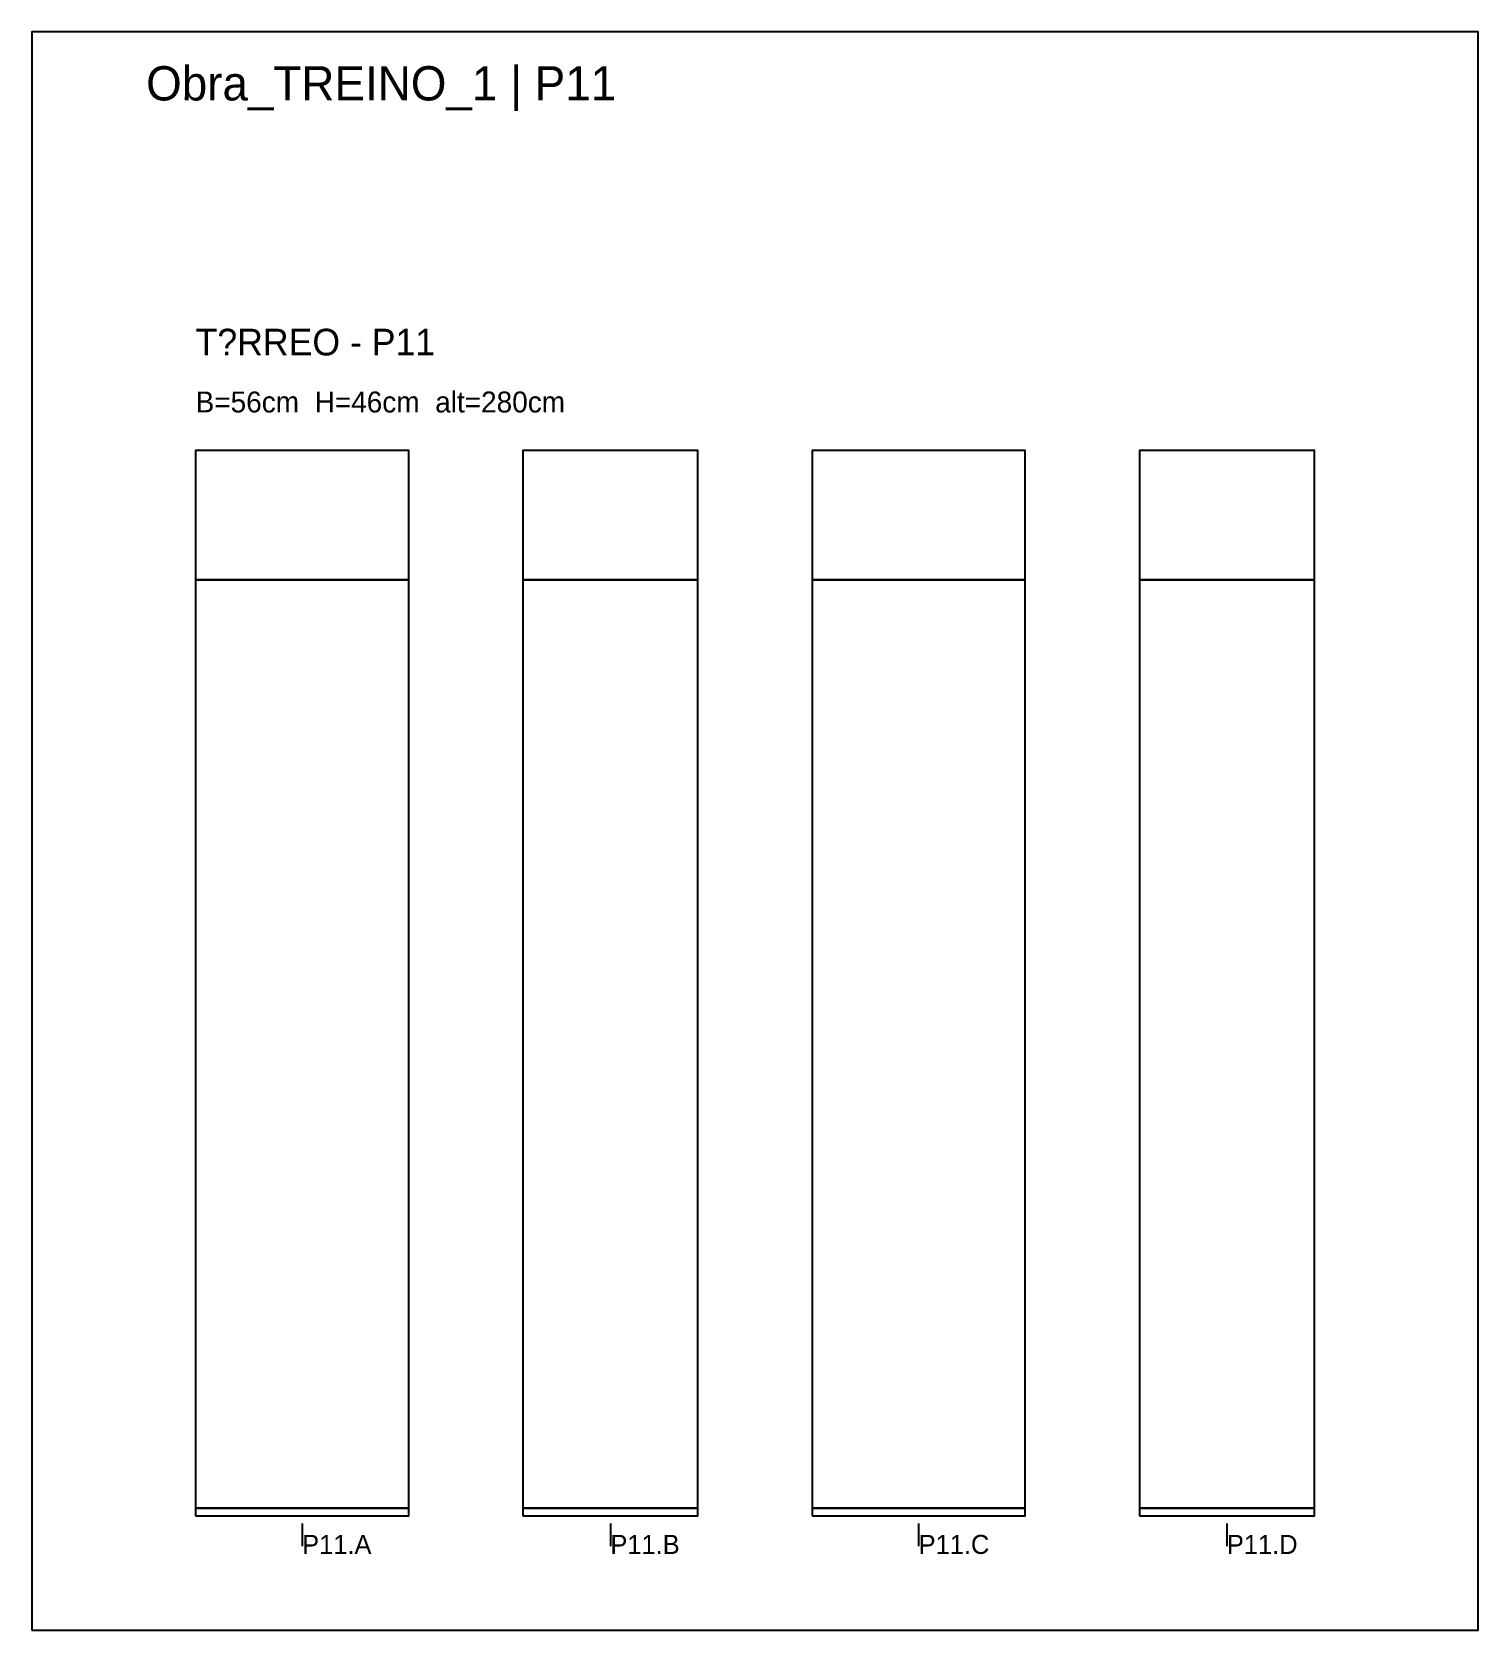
# Model space of a CAD drawing. Header units: metres. Extents: x 0 to 19000, y -21000 to 0.
# Drawn here: x 0 to 3800, y -4200 to 0 of the extents above; entities that cross this region are included whole.
import ezdxf

# ---------------------------------------------------------------- set-up
doc = ezdxf.new("R2010")
doc.units = ezdxf.units.M
for name, color, linetype in [('CELL_BORDER', 8, 'Continuous'), ('COTA', 3, 'Continuous'), ('Cota Secao (2x)', 3, 'Continuous'), ('LABEL_ID', 3, 'Continuous'), ('NOMENCLATURA', 1, 'Continuous'), ('Paineis', 7, 'Continuous'), ('Texto Secao', 2, 'Continuous')]:
    doc.layers.add(name, color=color, linetype=linetype)

msp = doc.modelspace()

# ---------------------------------------------------------------- texts
at = {"layer": 'Cota Secao (2x)'}
msp.add_text('B=56cm  H=46cm  alt=280cm', height=55, dxfattribs=at).set_placement((430, -1000))
at = {"layer": 'LABEL_ID'}
msp.add_text('Obra_TREINO_1 | P11', height=90, dxfattribs=at).set_placement((300, -180))
at = {"layer": 'NOMENCLATURA'}
msp.add_text('T?RREO - P11', height=70, dxfattribs=at).set_placement((430, -850))
at = {"layer": 'Texto Secao'}
for s, p in [('P11.A', (710, -4000)), ('P11.B', (1520, -4000)), ('P11.C', (2330, -4000)), ('P11.D', (3140, -4000))]:
    msp.add_text(s, height=50, dxfattribs=at).set_placement(p)

# ---------------------------------------------------------------- linework, layer by layer
at = {"layer": 'CELL_BORDER'}
msp.add_lwpolyline([(0, -4200), (3800, -4200), (3800, 0), (0, 0)], close=True, dxfattribs=at)
at = {"layer": 'COTA'}
for p, q in [((710, -3920), (710, -3980)), ((1520, -3920), (1520, -3980)), ((2330, -3920), (2330, -3980)), ((3140, -3920), (3140, -3980))]:
    msp.add_line(p, q, dxfattribs=at)
at = {"layer": 'Paineis'}
for points in [[(430, -1440), (990, -1440), (990, -1100), (430, -1100)], [(1290, -1440), (1750, -1440), (1750, -1100), (1290, -1100)], [(2050, -1440), (2610, -1440), (2610, -1100), (2050, -1100)], [(2910, -1440), (3370, -1440), (3370, -1100), (2910, -1100)], [(430, -3880), (990, -3880), (990, -1440), (430, -1440)], [(1290, -3880), (1750, -3880), (1750, -1440), (1290, -1440)], [(2050, -3880), (2610, -3880), (2610, -1440), (2050, -1440)], [(2910, -3880), (3370, -3880), (3370, -1440), (2910, -1440)], [(430, -3900), (990, -3900), (990, -3880), (430, -3880)], [(1290, -3900), (1750, -3900), (1750, -3880), (1290, -3880)], [(2050, -3900), (2610, -3900), (2610, -3880), (2050, -3880)], [(2910, -3900), (3370, -3900), (3370, -3880), (2910, -3880)]]:
    msp.add_lwpolyline(points, close=True, dxfattribs=at)

msp.set_redraw_order([(e.dxf.handle, doc.entitydb.next_handle()) for e in msp.query("TEXT MTEXT ATTDEF DIMENSION ARC_DIMENSION")])  # texts and dimensions are drawn at this point

doc.saveas('drawing.dxf')
